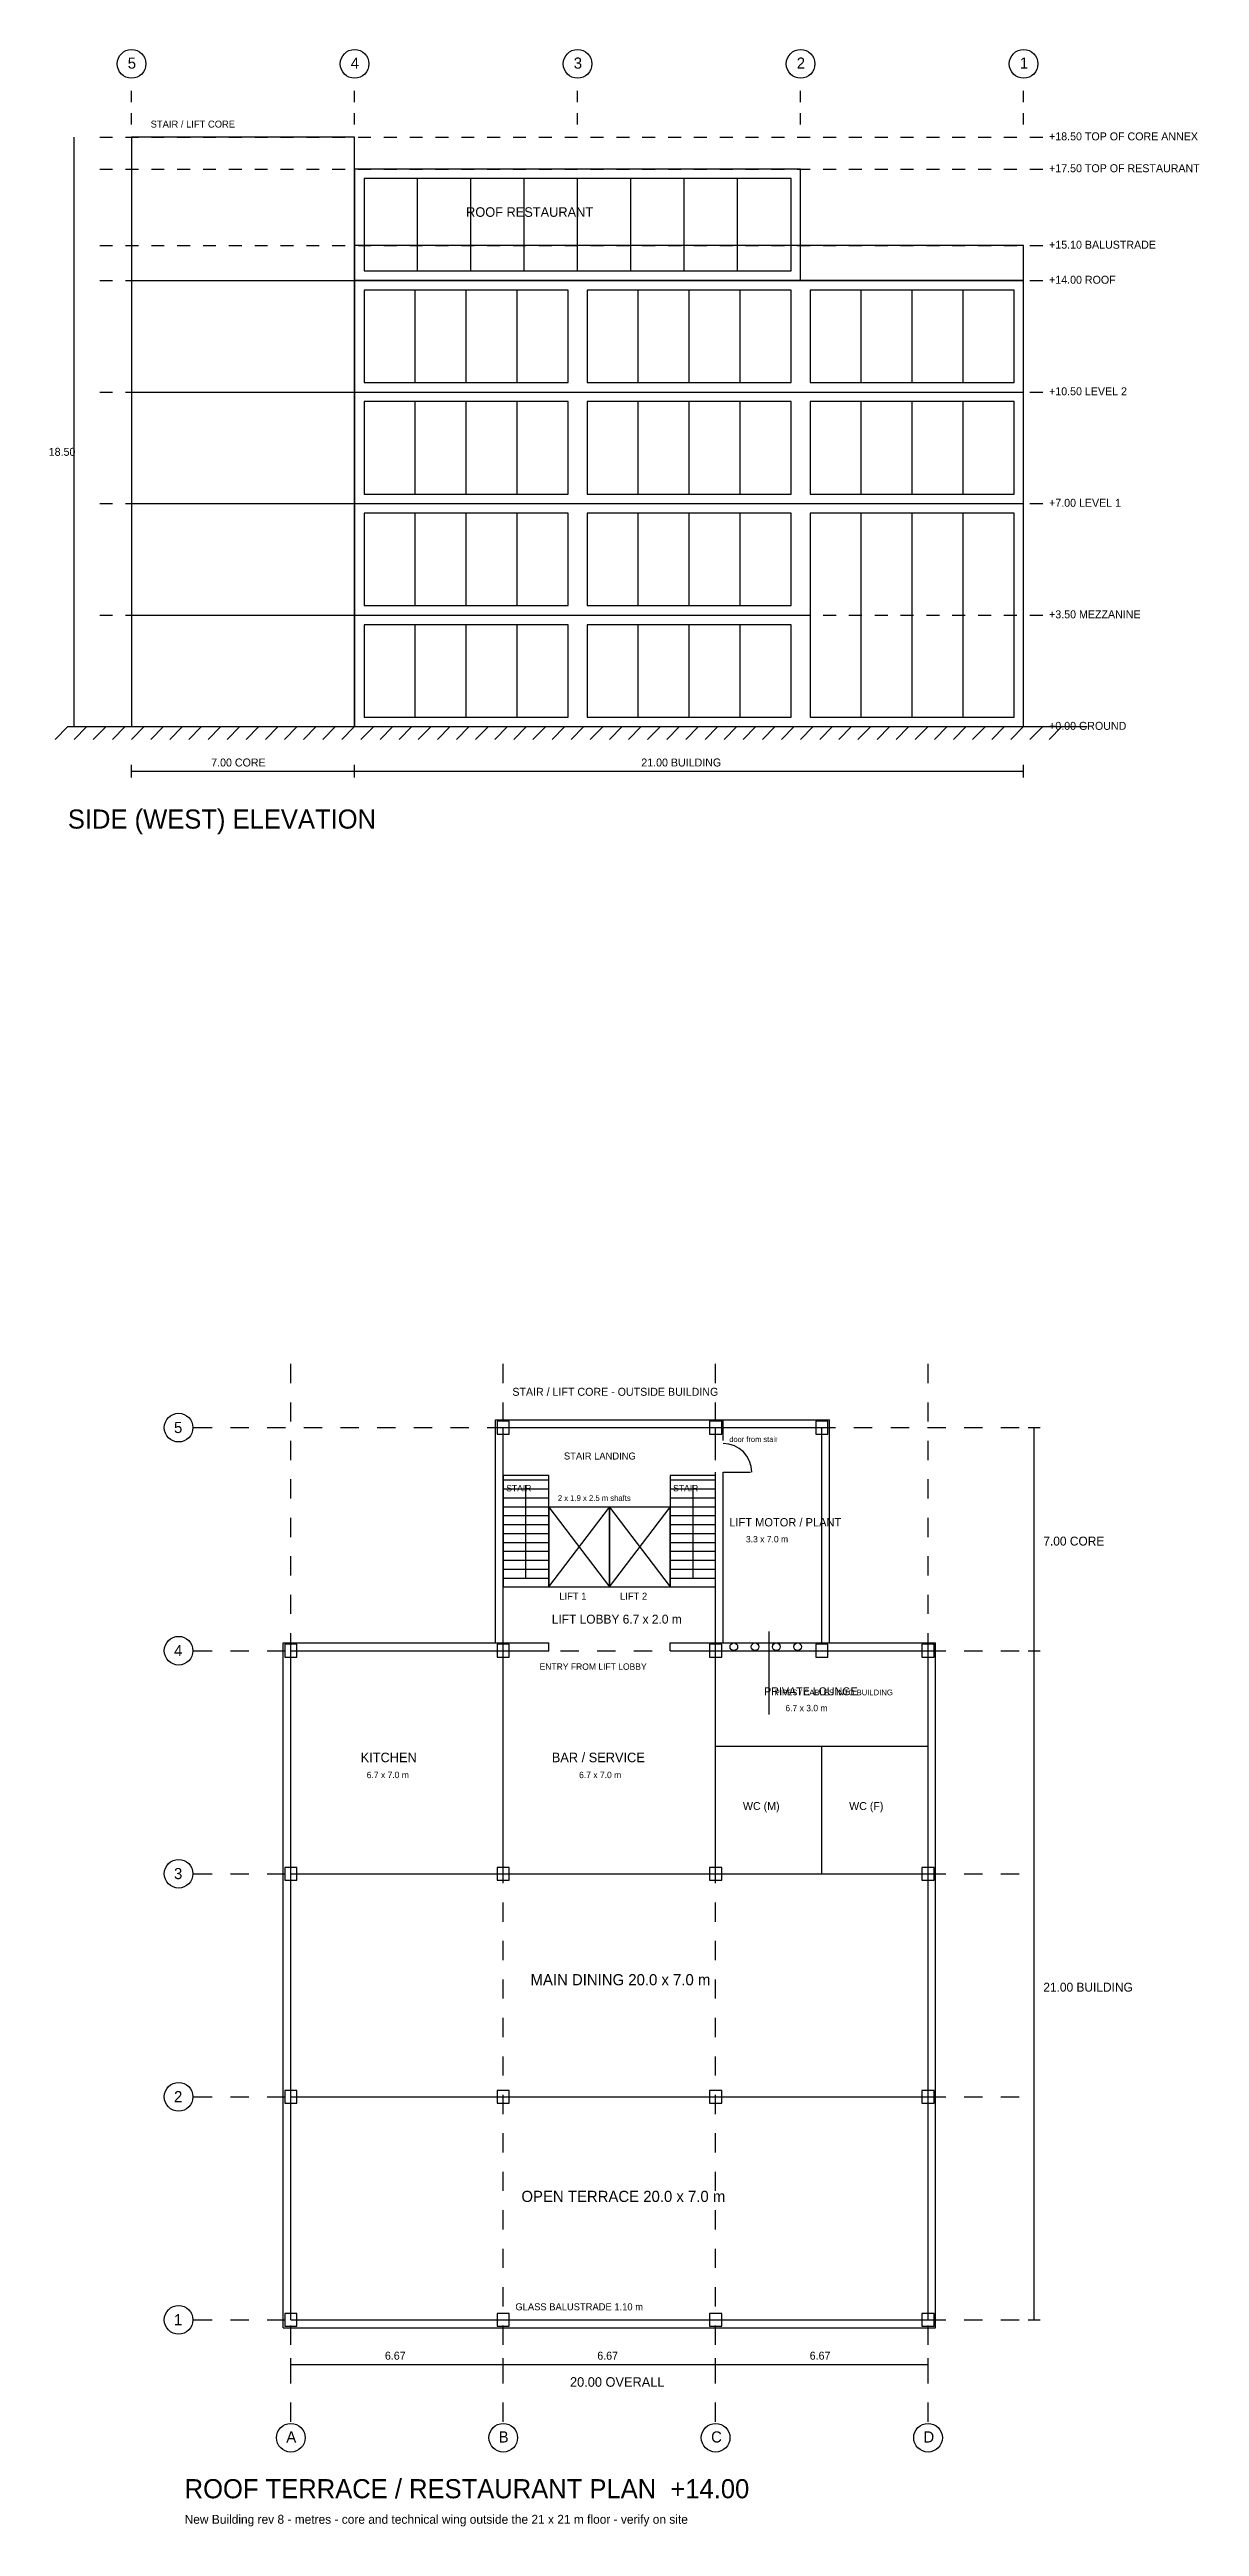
# Model space of a CAD drawing. Header units: metres. Extents: x -4 to 467, y -58 to 89.
# Drawn here: x 127.4 to 163.5, y -6.5 to 71.2 of the extents above; entities that cross this region are included whole.
import ezdxf

# ---------------------------------------------------------------- set-up
doc = ezdxf.new("R2010")
doc.units = ezdxf.units.M
for name, color, linetype in [('BEYOND', 8, 'CONTINUOUS'), ('COLUMNS', 7, 'CONTINUOUS'), ('CORE', 1, 'CONTINUOUS'), ('DIMS', 3, 'CONTINUOUS'), ('DOORS', 4, 'CONTINUOUS'), ('FURNITURE', 5, 'CONTINUOUS'), ('GLAZING', 4, 'CONTINUOUS'), ('GRID', 8, 'CONTINUOUS'), ('GROUND', 8, 'CONTINUOUS'), ('OUTLINE', 7, 'CONTINUOUS'), ('SERVICES', 6, 'CONTINUOUS'), ('SLAB', 7, 'CONTINUOUS'), ('TEXT', 7, 'CONTINUOUS'), ('TITLE', 2, 'CONTINUOUS'), ('WALLS', 7, 'CONTINUOUS')]:
    doc.layers.add(name, color=color, linetype=linetype)

msp = doc.modelspace()

# ---------------------------------------------------------------- texts
at = {"layer": 'DIMS'}
for s, height, p in [('+18.50 TOP OF CORE ANNEX', 0.25, (158.8, 68.4)), ('+17.50 TOP OF RESTAURANT', 0.25, (158.8, 67.4)), ('+15.10 BALUSTRADE', 0.25, (158.8, 65)), ('+14.00 ROOF', 0.25, (158.8, 63.9)), ('+10.50 LEVEL 2', 0.25, (158.8, 60.4)), ('18.50', 0.25, (127.4, 58.5)), ('+7.00 LEVEL 1', 0.25, (158.8, 56.9)), ('+3.50 MEZZANINE', 0.25, (158.8, 53.4)), ('+0.00 GROUND', 0.25, (158.8, 49.9)), ('7.00 CORE', 0.25, (132.5, 48.75)), ('21.00 BUILDING', 0.25, (146, 48.75)), ('7.00 CORE', 0.28, (158.619, 24.3)), ('21.00 BUILDING', 0.28, (158.619, 10.3)), ('6.67', 0.25, (137.9524, -1.25)), ('6.67', 0.25, (144.619, -1.25)), ('6.67', 0.25, (151.2857, -1.25)), ('20.00 OVERALL', 0.3, (143.7619, -2.1))]:
    msp.add_text(s, height=height, dxfattribs=at).set_placement(p)
at = {"layer": 'GRID'}
for s, p in [('5', (129.88, 70.65)), ('4', (136.88, 70.65)), ('3', (143.88, 70.65)), ('2', (150.88, 70.65)), ('1', (157.88, 70.65)), ('5', (131.3333, 27.83)), ('4', (131.3333, 20.83)), ('3', (131.3333, 13.83)), ('2', (131.3333, 6.83)), ('1', (131.3333, -0.17)), ('A', (134.8571, -3.85)), ('B', (141.5238, -3.85)), ('C', (148.1905, -3.85)), ('D', (154.8571, -3.85))]:
    msp.add_text(s, height=0.35, dxfattribs=at).set_placement(p)
at = {"layer": 'SERVICES'}
msp.add_text('PIPES / CABLES INTO BUILDING', height=0.18, dxfattribs=at).set_placement((150.1905, 19.6))
at = {"layer": 'TEXT'}
for s, height, p in [('STAIR / LIFT CORE', 0.22, (130.6, 68.8)), ('ROOF RESTAURANT', 0.3, (140.5, 66)), ('STAIR / LIFT CORE - OUTSIDE BUILDING', 0.25, (141.9524, 29)), ('STAIR LANDING', 0.22, (143.5714, 27)), ('door from stair', 0.17, (148.7619, 27.55)), ('STAIR', 0.2, (141.7619, 26)), ('2 x 1.9 x 2.5 m shafts', 0.18, (143.381, 25.7)), ('STAIR', 0.2, (147, 26)), ('LIFT MOTOR / PLANT', 0.26, (148.7619, 24.9)), ('3.3 x 7.0 m', 0.2, (149.2857, 24.4)), ('LIFT 1', 0.22, (143.4286, 22.6)), ('LIFT 2', 0.22, (145.3333, 22.6)), ('LIFT LOBBY 6.7 x 2.0 m', 0.28, (143.1905, 21.85)), ('ENTRY FROM LIFT LOBBY', 0.2, (142.8095, 20.4)), ('PRIVATE LOUNGE', 0.25, (149.8571, 19.6)), ('6.7 x 3.0 m', 0.2, (150.5238, 19.1)), ('KITCHEN', 0.3, (137.1905, 17.5)), ('6.7 x 7.0 m', 0.2, (137.381, 17)), ('BAR / SERVICE', 0.3, (143.1905, 17.5)), ('6.7 x 7.0 m', 0.2, (144.0476, 17)), ('WC (M)', 0.25, (149.1905, 16)), ('WC (F)', 0.25, (152.5238, 16)), ('MAIN DINING 20.0 x 7.0 m', 0.35, (142.5238, 10.5)), ('OPEN TERRACE 20.0 x 7.0 m', 0.35, (142.2381, 3.7)), ('GLASS BALUSTRADE 1.10 m', 0.22, (142.0476, 0.3)), ('New Building rev 8 - metres - core and technical wing outside the 21 x 21 m floor - verify on site', 0.28, (131.6667, -6.4))]:
    msp.add_text(s, height=height, dxfattribs=at).set_placement(p)
at = {"layer": 'TITLE'}
for s, p in [('SIDE (WEST) ELEVATION', (128, 46.8)), ('ROOF TERRACE / RESTAURANT PLAN  +14.00', (131.6667, -5.6))]:
    msp.add_text(s, height=0.6, dxfattribs=at).set_placement(p)

# ---------------------------------------------------------------- linework, layer by layer
at = {"layer": 'BEYOND'}
for p, q in [((151, 67.5), (137, 67.5)), ((137, 67.5), (137, 64)), ((151, 64), (151, 67.5)), ((137, 64), (151, 64))]:
    msp.add_line(p, q, dxfattribs=at)
at = {"layer": 'COLUMNS'}
for p, q in [((141.8571, 28.2), (141.4762, 28.2)), ((141.4762, 28.2), (141.4762, 27.8)), ((141.8571, 27.8), (141.8571, 28.2)), ((148.5238, 28.2), (148.1429, 28.2)), ((148.1429, 28.2), (148.1429, 27.8)), ((148.5238, 27.8), (148.5238, 28.2)), ((151.8571, 28.2), (151.4762, 28.2)), ((151.4762, 28.2), (151.4762, 27.8)), ((151.8571, 27.8), (151.8571, 28.2)), ((141.4762, 27.8), (141.8571, 27.8)), ((148.1429, 27.8), (148.5238, 27.8)), ((151.4762, 27.8), (151.8571, 27.8)), ((135.1905, 21.2), (134.8095, 21.2)), ((134.8095, 21.2), (134.8095, 20.8)), ((135.1905, 20.8), (135.1905, 21.2)), ((141.8571, 21.2), (141.4762, 21.2)), ((141.4762, 21.2), (141.4762, 20.8)), ((141.8571, 20.8), (141.8571, 21.2)), ((148.5238, 21.2), (148.1429, 21.2)), ((148.1429, 21.2), (148.1429, 20.8)), ((148.5238, 20.8), (148.5238, 21.2)), ((151.8571, 21.2), (151.4762, 21.2)), ((151.4762, 21.2), (151.4762, 20.8)), ((151.8571, 20.8), (151.8571, 21.2)), ((155.1905, 21.2), (154.8095, 21.2)), ((154.8095, 21.2), (154.8095, 20.8)), ((155.1905, 20.8), (155.1905, 21.2)), ((134.8095, 20.8), (135.1905, 20.8)), ((141.4762, 20.8), (141.8571, 20.8)), ((148.1429, 20.8), (148.5238, 20.8)), ((151.4762, 20.8), (151.8571, 20.8)), ((154.8095, 20.8), (155.1905, 20.8)), ((135.1905, 14.2), (134.8095, 14.2)), ((134.8095, 14.2), (134.8095, 13.8)), ((135.1905, 13.8), (135.1905, 14.2)), ((141.8571, 14.2), (141.4762, 14.2)), ((141.4762, 14.2), (141.4762, 13.8)), ((141.8571, 13.8), (141.8571, 14.2)), ((148.5238, 14.2), (148.1429, 14.2)), ((148.1429, 14.2), (148.1429, 13.8)), ((148.5238, 13.8), (148.5238, 14.2)), ((155.1905, 14.2), (154.8095, 14.2)), ((154.8095, 14.2), (154.8095, 13.8)), ((155.1905, 13.8), (155.1905, 14.2)), ((134.8095, 13.8), (135.1905, 13.8)), ((141.4762, 13.8), (141.8571, 13.8)), ((148.1429, 13.8), (148.5238, 13.8)), ((154.8095, 13.8), (155.1905, 13.8)), ((135.1905, 7.2), (134.8095, 7.2)), ((134.8095, 7.2), (134.8095, 6.8)), ((135.1905, 6.8), (135.1905, 7.2)), ((141.8571, 7.2), (141.4762, 7.2)), ((141.4762, 7.2), (141.4762, 6.8)), ((141.8571, 6.8), (141.8571, 7.2)), ((148.5238, 7.2), (148.1429, 7.2)), ((148.1429, 7.2), (148.1429, 6.8)), ((148.5238, 6.8), (148.5238, 7.2)), ((155.1905, 7.2), (154.8095, 7.2)), ((154.8095, 7.2), (154.8095, 6.8)), ((155.1905, 6.8), (155.1905, 7.2)), ((134.8095, 6.8), (135.1905, 6.8)), ((141.4762, 6.8), (141.8571, 6.8)), ((148.1429, 6.8), (148.5238, 6.8)), ((154.8095, 6.8), (155.1905, 6.8)), ((135.1905, 0.2), (134.8095, 0.2)), ((134.8095, 0.2), (134.8095, -0.2)), ((135.1905, -0.2), (135.1905, 0.2)), ((141.8571, 0.2), (141.4762, 0.2)), ((141.4762, 0.2), (141.4762, -0.2)), ((141.8571, -0.2), (141.8571, 0.2)), ((148.5238, 0.2), (148.1429, 0.2)), ((148.1429, 0.2), (148.1429, -0.2)), ((148.5238, -0.2), (148.5238, 0.2)), ((155.1905, 0.2), (154.8095, 0.2)), ((154.8095, 0.2), (154.8095, -0.2)), ((155.1905, -0.2), (155.1905, 0.2)), ((134.8095, -0.2), (135.1905, -0.2)), ((141.4762, -0.2), (141.8571, -0.2)), ((148.1429, -0.2), (148.5238, -0.2)), ((154.8095, -0.2), (155.1905, -0.2))]:
    msp.add_line(p, q, dxfattribs=at)
at = {"layer": 'CORE'}
for p, q in [((137, 68.5), (130, 68.5)), ((130, 68.5), (130, 50)), ((137, 50), (137, 68.5)), ((130, 64), (137, 64)), ((130, 60.5), (137, 60.5)), ((130, 57), (137, 57)), ((130, 53.5), (137, 53.5)), ((130, 50), (137, 50)), ((141.4286, 21.25), (141.4286, 28.25)), ((141.4286, 28.25), (148.5714, 28.25)), ((141.6667, 21.25), (141.6667, 28)), ((141.6667, 28), (148.3333, 28)), ((148.3333, 27.6), (148.3333, 28)), ((148.3333, 28), (151.6667, 28)), ((148.5714, 27.6), (148.5714, 28.25)), ((148.5714, 28.25), (151.9048, 28.25)), ((151.6667, 21.25), (151.6667, 28)), ((151.9048, 21.25), (151.9048, 28.25)), ((143.0952, 26.5), (141.6667, 26.5)), ((141.6667, 26.5), (141.6667, 23)), ((143.0952, 23), (143.0952, 26.5)), ((148.3333, 26.5), (146.9048, 26.5)), ((146.9048, 26.5), (146.9048, 23)), ((148.3333, 21.25), (148.3333, 26.6)), ((148.3333, 23), (148.3333, 26.5)), ((148.5714, 21.25), (148.5714, 26.6)), ((141.6667, 26.36), (143.0952, 26.36)), ((141.6667, 26.08), (143.0952, 26.08)), ((141.6667, 25.8), (143.0952, 25.8)), ((142.381, 23.3), (142.381, 26.2)), ((146.9048, 26.36), (148.3333, 26.36)), ((146.9048, 26.08), (148.3333, 26.08)), ((146.9048, 25.8), (148.3333, 25.8)), ((147.619, 26.2), (147.619, 23.3)), ((141.6667, 25.52), (143.0952, 25.52)), ((141.6667, 25.24), (143.0952, 25.24)), ((141.6667, 24.96), (143.0952, 24.96)), ((145, 25.5), (143.0952, 25.5)), ((143.0952, 25.5), (143.0952, 23)), ((143.0952, 23), (145, 25.5)), ((143.0952, 25.5), (145, 23)), ((145, 23), (145, 25.5)), ((146.9048, 25.5), (145, 25.5)), ((145, 25.5), (145, 23)), ((145, 23), (146.9048, 25.5)), ((145, 25.5), (146.9048, 23)), ((146.9048, 25.52), (148.3333, 25.52)), ((146.9048, 23), (146.9048, 25.5)), ((146.9048, 25.24), (148.3333, 25.24)), ((146.9048, 24.96), (148.3333, 24.96)), ((141.6667, 24.68), (143.0952, 24.68)), ((141.6667, 24.4), (143.0952, 24.4)), ((141.6667, 24.12), (143.0952, 24.12)), ((146.9048, 24.68), (148.3333, 24.68)), ((146.9048, 24.4), (148.3333, 24.4)), ((146.9048, 24.12), (148.3333, 24.12)), ((141.6667, 23.84), (143.0952, 23.84)), ((141.6667, 23.56), (143.0952, 23.56)), ((146.9048, 23.84), (148.3333, 23.84)), ((146.9048, 23.56), (148.3333, 23.56)), ((141.6667, 23.28), (143.0952, 23.28)), ((141.6667, 23), (143.0952, 23)), ((141.6667, 23), (143.0952, 23)), ((143.0952, 23), (145, 23)), ((145, 23), (146.9048, 23)), ((146.9048, 23.28), (148.3333, 23.28)), ((146.9048, 23), (148.3333, 23)), ((146.9048, 23), (148.3333, 23))]:
    msp.add_line(p, q, dxfattribs=at)
at = {"layer": 'DIMS'}
for p, q in [((128.2, 50), (128.2, 68.5)), ((129, 68.5), (129.4055, 68.5)), ((129.811, 68.5), (130.2164, 68.5)), ((130.6219, 68.5), (131.0274, 68.5)), ((131.4329, 68.5), (131.8384, 68.5)), ((132.2438, 68.5), (132.6493, 68.5)), ((133.0548, 68.5), (133.4603, 68.5)), ((133.8658, 68.5), (134.2712, 68.5)), ((134.6767, 68.5), (135.0822, 68.5)), ((135.4877, 68.5), (135.8932, 68.5)), ((136.2986, 68.5), (136.7041, 68.5)), ((137.1096, 68.5), (137.5151, 68.5)), ((137.9205, 68.5), (138.326, 68.5)), ((138.7315, 68.5), (139.137, 68.5)), ((139.5425, 68.5), (139.9479, 68.5)), ((140.3534, 68.5), (140.7589, 68.5)), ((141.1644, 68.5), (141.5699, 68.5)), ((141.9753, 68.5), (142.3808, 68.5)), ((142.7863, 68.5), (143.1918, 68.5)), ((143.5973, 68.5), (144.0027, 68.5)), ((144.4082, 68.5), (144.8137, 68.5)), ((145.2192, 68.5), (145.6247, 68.5)), ((146.0301, 68.5), (146.4356, 68.5)), ((146.8411, 68.5), (147.2466, 68.5)), ((147.6521, 68.5), (148.0575, 68.5)), ((148.463, 68.5), (148.8685, 68.5)), ((149.274, 68.5), (149.6795, 68.5)), ((150.0849, 68.5), (150.4904, 68.5)), ((150.8959, 68.5), (151.3014, 68.5)), ((151.7068, 68.5), (152.1123, 68.5)), ((152.5178, 68.5), (152.9233, 68.5)), ((153.3288, 68.5), (153.7342, 68.5)), ((154.1397, 68.5), (154.5452, 68.5)), ((154.9507, 68.5), (155.3562, 68.5)), ((155.7616, 68.5), (156.1671, 68.5)), ((156.5726, 68.5), (156.9781, 68.5)), ((157.3836, 68.5), (157.789, 68.5)), ((158.1945, 68.5), (158.6, 68.5)), ((129, 67.5), (129.4055, 67.5)), ((129.811, 67.5), (130.2164, 67.5)), ((130.6219, 67.5), (131.0274, 67.5)), ((131.4329, 67.5), (131.8384, 67.5)), ((132.2438, 67.5), (132.6493, 67.5)), ((133.0548, 67.5), (133.4603, 67.5)), ((133.8658, 67.5), (134.2712, 67.5)), ((134.6767, 67.5), (135.0822, 67.5)), ((135.4877, 67.5), (135.8932, 67.5)), ((136.2986, 67.5), (136.7041, 67.5)), ((137.1096, 67.5), (137.5151, 67.5)), ((137.9205, 67.5), (138.326, 67.5)), ((138.7315, 67.5), (139.137, 67.5)), ((139.5425, 67.5), (139.9479, 67.5)), ((140.3534, 67.5), (140.7589, 67.5)), ((141.1644, 67.5), (141.5699, 67.5)), ((141.9753, 67.5), (142.3808, 67.5)), ((142.7863, 67.5), (143.1918, 67.5)), ((143.5973, 67.5), (144.0027, 67.5)), ((144.4082, 67.5), (144.8137, 67.5)), ((145.2192, 67.5), (145.6247, 67.5)), ((146.0301, 67.5), (146.4356, 67.5)), ((146.8411, 67.5), (147.2466, 67.5)), ((147.6521, 67.5), (148.0575, 67.5)), ((148.463, 67.5), (148.8685, 67.5)), ((149.274, 67.5), (149.6795, 67.5)), ((150.0849, 67.5), (150.4904, 67.5)), ((150.8959, 67.5), (151.3014, 67.5)), ((151.7068, 67.5), (152.1123, 67.5)), ((152.5178, 67.5), (152.9233, 67.5)), ((153.3288, 67.5), (153.7342, 67.5)), ((154.1397, 67.5), (154.5452, 67.5)), ((154.9507, 67.5), (155.3562, 67.5)), ((155.7616, 67.5), (156.1671, 67.5)), ((156.5726, 67.5), (156.9781, 67.5)), ((157.3836, 67.5), (157.789, 67.5)), ((158.1945, 67.5), (158.6, 67.5)), ((129, 65.1), (129.4055, 65.1)), ((129.811, 65.1), (130.2164, 65.1)), ((130.6219, 65.1), (131.0274, 65.1)), ((131.4329, 65.1), (131.8384, 65.1)), ((132.2438, 65.1), (132.6493, 65.1)), ((133.0548, 65.1), (133.4603, 65.1)), ((133.8658, 65.1), (134.2712, 65.1)), ((134.6767, 65.1), (135.0822, 65.1)), ((135.4877, 65.1), (135.8932, 65.1)), ((136.2986, 65.1), (136.7041, 65.1)), ((137.1096, 65.1), (137.5151, 65.1)), ((137.9205, 65.1), (138.326, 65.1)), ((138.7315, 65.1), (139.137, 65.1)), ((139.5425, 65.1), (139.9479, 65.1)), ((140.3534, 65.1), (140.7589, 65.1)), ((141.1644, 65.1), (141.5699, 65.1)), ((141.9753, 65.1), (142.3808, 65.1)), ((142.7863, 65.1), (143.1918, 65.1)), ((143.5973, 65.1), (144.0027, 65.1)), ((144.4082, 65.1), (144.8137, 65.1)), ((145.2192, 65.1), (145.6247, 65.1)), ((146.0301, 65.1), (146.4356, 65.1)), ((146.8411, 65.1), (147.2466, 65.1)), ((147.6521, 65.1), (148.0575, 65.1)), ((148.463, 65.1), (148.8685, 65.1)), ((149.274, 65.1), (149.6795, 65.1)), ((150.0849, 65.1), (150.4904, 65.1)), ((150.8959, 65.1), (151.3014, 65.1)), ((151.7068, 65.1), (152.1123, 65.1)), ((152.5178, 65.1), (152.9233, 65.1)), ((153.3288, 65.1), (153.7342, 65.1)), ((154.1397, 65.1), (154.5452, 65.1)), ((154.9507, 65.1), (155.3562, 65.1)), ((155.7616, 65.1), (156.1671, 65.1)), ((156.5726, 65.1), (156.9781, 65.1)), ((157.3836, 65.1), (157.789, 65.1)), ((158.1945, 65.1), (158.6, 65.1)), ((129, 64), (129.4055, 64)), ((129.811, 64), (130.2164, 64)), ((130.6219, 64), (131.0274, 64)), ((131.4329, 64), (131.8384, 64)), ((132.2438, 64), (132.6493, 64)), ((133.0548, 64), (133.4603, 64)), ((133.8658, 64), (134.2712, 64)), ((134.6767, 64), (135.0822, 64)), ((135.4877, 64), (135.8932, 64)), ((136.2986, 64), (136.7041, 64)), ((137.1096, 64), (137.5151, 64)), ((137.9205, 64), (138.326, 64)), ((138.7315, 64), (139.137, 64)), ((139.5425, 64), (139.9479, 64)), ((140.3534, 64), (140.7589, 64)), ((141.1644, 64), (141.5699, 64)), ((141.9753, 64), (142.3808, 64)), ((142.7863, 64), (143.1918, 64)), ((143.5973, 64), (144.0027, 64)), ((144.4082, 64), (144.8137, 64)), ((145.2192, 64), (145.6247, 64)), ((146.0301, 64), (146.4356, 64)), ((146.8411, 64), (147.2466, 64)), ((147.6521, 64), (148.0575, 64)), ((148.463, 64), (148.8685, 64)), ((149.274, 64), (149.6795, 64)), ((150.0849, 64), (150.4904, 64)), ((150.8959, 64), (151.3014, 64)), ((151.7068, 64), (152.1123, 64)), ((152.5178, 64), (152.9233, 64)), ((153.3288, 64), (153.7342, 64)), ((154.1397, 64), (154.5452, 64)), ((154.9507, 64), (155.3562, 64)), ((155.7616, 64), (156.1671, 64)), ((156.5726, 64), (156.9781, 64)), ((157.3836, 64), (157.789, 64)), ((158.1945, 64), (158.6, 64)), ((129, 60.5), (129.4055, 60.5)), ((129.811, 60.5), (130.2164, 60.5)), ((130.6219, 60.5), (131.0274, 60.5)), ((131.4329, 60.5), (131.8384, 60.5)), ((132.2438, 60.5), (132.6493, 60.5)), ((133.0548, 60.5), (133.4603, 60.5)), ((133.8658, 60.5), (134.2712, 60.5)), ((134.6767, 60.5), (135.0822, 60.5)), ((135.4877, 60.5), (135.8932, 60.5)), ((136.2986, 60.5), (136.7041, 60.5)), ((137.1096, 60.5), (137.5151, 60.5)), ((137.9205, 60.5), (138.326, 60.5)), ((138.7315, 60.5), (139.137, 60.5)), ((139.5425, 60.5), (139.9479, 60.5)), ((140.3534, 60.5), (140.7589, 60.5)), ((141.1644, 60.5), (141.5699, 60.5)), ((141.9753, 60.5), (142.3808, 60.5)), ((142.7863, 60.5), (143.1918, 60.5)), ((143.5973, 60.5), (144.0027, 60.5)), ((144.4082, 60.5), (144.8137, 60.5)), ((145.2192, 60.5), (145.6247, 60.5)), ((146.0301, 60.5), (146.4356, 60.5)), ((146.8411, 60.5), (147.2466, 60.5)), ((147.6521, 60.5), (148.0575, 60.5)), ((148.463, 60.5), (148.8685, 60.5)), ((149.274, 60.5), (149.6795, 60.5)), ((150.0849, 60.5), (150.4904, 60.5)), ((150.8959, 60.5), (151.3014, 60.5)), ((151.7068, 60.5), (152.1123, 60.5)), ((152.5178, 60.5), (152.9233, 60.5)), ((153.3288, 60.5), (153.7342, 60.5)), ((154.1397, 60.5), (154.5452, 60.5)), ((154.9507, 60.5), (155.3562, 60.5)), ((155.7616, 60.5), (156.1671, 60.5)), ((156.5726, 60.5), (156.9781, 60.5)), ((157.3836, 60.5), (157.789, 60.5)), ((158.1945, 60.5), (158.6, 60.5)), ((129, 57), (129.4055, 57)), ((129.811, 57), (130.2164, 57)), ((130.6219, 57), (131.0274, 57)), ((131.4329, 57), (131.8384, 57)), ((132.2438, 57), (132.6493, 57)), ((133.0548, 57), (133.4603, 57)), ((133.8658, 57), (134.2712, 57)), ((134.6767, 57), (135.0822, 57)), ((135.4877, 57), (135.8932, 57)), ((136.2986, 57), (136.7041, 57)), ((137.1096, 57), (137.5151, 57)), ((137.9205, 57), (138.326, 57)), ((138.7315, 57), (139.137, 57)), ((139.5425, 57), (139.9479, 57)), ((140.3534, 57), (140.7589, 57)), ((141.1644, 57), (141.5699, 57)), ((141.9753, 57), (142.3808, 57)), ((142.7863, 57), (143.1918, 57)), ((143.5973, 57), (144.0027, 57)), ((144.4082, 57), (144.8137, 57)), ((145.2192, 57), (145.6247, 57)), ((146.0301, 57), (146.4356, 57)), ((146.8411, 57), (147.2466, 57)), ((147.6521, 57), (148.0575, 57)), ((148.463, 57), (148.8685, 57)), ((149.274, 57), (149.6795, 57)), ((150.0849, 57), (150.4904, 57)), ((150.8959, 57), (151.3014, 57)), ((151.7068, 57), (152.1123, 57)), ((152.5178, 57), (152.9233, 57)), ((153.3288, 57), (153.7342, 57)), ((154.1397, 57), (154.5452, 57)), ((154.9507, 57), (155.3562, 57)), ((155.7616, 57), (156.1671, 57)), ((156.5726, 57), (156.9781, 57)), ((157.3836, 57), (157.789, 57)), ((158.1945, 57), (158.6, 57)), ((129, 53.5), (129.4055, 53.5)), ((129.811, 53.5), (130.2164, 53.5)), ((130.6219, 53.5), (131.0274, 53.5)), ((131.4329, 53.5), (131.8384, 53.5)), ((132.2438, 53.5), (132.6493, 53.5)), ((133.0548, 53.5), (133.4603, 53.5)), ((133.8658, 53.5), (134.2712, 53.5)), ((134.6767, 53.5), (135.0822, 53.5)), ((135.4877, 53.5), (135.8932, 53.5)), ((136.2986, 53.5), (136.7041, 53.5)), ((137.1096, 53.5), (137.5151, 53.5)), ((137.9205, 53.5), (138.326, 53.5)), ((138.7315, 53.5), (139.137, 53.5)), ((139.5425, 53.5), (139.9479, 53.5)), ((140.3534, 53.5), (140.7589, 53.5)), ((141.1644, 53.5), (141.5699, 53.5)), ((141.9753, 53.5), (142.3808, 53.5)), ((142.7863, 53.5), (143.1918, 53.5)), ((143.5973, 53.5), (144.0027, 53.5)), ((144.4082, 53.5), (144.8137, 53.5)), ((145.2192, 53.5), (145.6247, 53.5)), ((146.0301, 53.5), (146.4356, 53.5)), ((146.8411, 53.5), (147.2466, 53.5)), ((147.6521, 53.5), (148.0575, 53.5)), ((148.463, 53.5), (148.8685, 53.5)), ((149.274, 53.5), (149.6795, 53.5)), ((150.0849, 53.5), (150.4904, 53.5)), ((150.8959, 53.5), (151.3014, 53.5)), ((151.7068, 53.5), (152.1123, 53.5)), ((152.5178, 53.5), (152.9233, 53.5)), ((153.3288, 53.5), (153.7342, 53.5)), ((154.1397, 53.5), (154.5452, 53.5)), ((154.9507, 53.5), (155.3562, 53.5)), ((155.7616, 53.5), (156.1671, 53.5)), ((156.5726, 53.5), (156.9781, 53.5)), ((157.3836, 53.5), (157.789, 53.5)), ((158.1945, 53.5), (158.6, 53.5)), ((129, 50), (129.4055, 50)), ((129.811, 50), (130.2164, 50)), ((130.6219, 50), (131.0274, 50)), ((131.4329, 50), (131.8384, 50)), ((132.2438, 50), (132.6493, 50)), ((133.0548, 50), (133.4603, 50)), ((133.8658, 50), (134.2712, 50)), ((134.6767, 50), (135.0822, 50)), ((135.4877, 50), (135.8932, 50)), ((136.2986, 50), (136.7041, 50)), ((137.1096, 50), (137.5151, 50)), ((137.9205, 50), (138.326, 50)), ((138.7315, 50), (139.137, 50)), ((139.5425, 50), (139.9479, 50)), ((140.3534, 50), (140.7589, 50)), ((141.1644, 50), (141.5699, 50)), ((141.9753, 50), (142.3808, 50)), ((142.7863, 50), (143.1918, 50)), ((143.5973, 50), (144.0027, 50)), ((144.4082, 50), (144.8137, 50)), ((145.2192, 50), (145.6247, 50)), ((146.0301, 50), (146.4356, 50)), ((146.8411, 50), (147.2466, 50)), ((147.6521, 50), (148.0575, 50)), ((148.463, 50), (148.8685, 50)), ((149.274, 50), (149.6795, 50)), ((150.0849, 50), (150.4904, 50)), ((150.8959, 50), (151.3014, 50)), ((151.7068, 50), (152.1123, 50)), ((152.5178, 50), (152.9233, 50)), ((153.3288, 50), (153.7342, 50)), ((154.1397, 50), (154.5452, 50)), ((154.9507, 50), (155.3562, 50)), ((155.7616, 50), (156.1671, 50)), ((156.5726, 50), (156.9781, 50)), ((157.3836, 50), (157.789, 50)), ((158.1945, 50), (158.6, 50)), ((130, 48.4), (130, 48.8)), ((130, 48.6), (158, 48.6)), ((137, 48.4), (137, 48.8)), ((158, 48.4), (158, 48.8)), ((158.1429, 28), (158.5238, 28)), ((158.3333, 0), (158.3333, 28)), ((158.1429, 21), (158.5238, 21)), ((158.1429, 0), (158.5238, 0)), ((135, -1.6), (135, -1.2)), ((135, -1.4), (155, -1.4)), ((141.6667, -1.6), (141.6667, -1.2)), ((148.3333, -1.6), (148.3333, -1.2)), ((155, -1.6), (155, -1.2))]:
    msp.add_line(p, q, dxfattribs=at)
at = {"layer": 'DOORS'}
msp.add_line((148.5714, 26.6), (149.4286, 26.6), dxfattribs=at)
msp.add_arc((148.5714, 26.6), 0.9, 0, 90, dxfattribs=at)
at = {"layer": 'FURNITURE'}
for p, q in [((141.6667, 14), (141.6667, 21)), ((148.3333, 14), (148.3333, 21)), ((148.3333, 18), (155, 18)), ((151.6667, 14), (151.6667, 18)), ((135, 14), (155, 14)), ((135, 7), (155, 7))]:
    msp.add_line(p, q, dxfattribs=at)
at = {"layer": 'GLAZING'}
for p, q in [((150.7, 67.2), (137.3, 67.2)), ((137.3, 67.2), (137.3, 64.3)), ((138.975, 64.3), (138.975, 67.2)), ((140.65, 64.3), (140.65, 67.2)), ((142.325, 64.3), (142.325, 67.2)), ((144, 64.3), (144, 67.2)), ((145.675, 64.3), (145.675, 67.2)), ((147.35, 64.3), (147.35, 67.2)), ((149.025, 64.3), (149.025, 67.2)), ((150.7, 64.3), (150.7, 67.2)), ((137.3, 64.3), (150.7, 64.3)), ((143.7, 63.7), (137.3, 63.7)), ((137.3, 63.7), (137.3, 60.8)), ((138.9, 60.8), (138.9, 63.7)), ((140.5, 60.8), (140.5, 63.7)), ((142.1, 60.8), (142.1, 63.7)), ((143.7, 60.8), (143.7, 63.7)), ((150.7, 63.7), (144.3, 63.7)), ((144.3, 63.7), (144.3, 60.8)), ((145.9, 60.8), (145.9, 63.7)), ((147.5, 60.8), (147.5, 63.7)), ((149.1, 60.8), (149.1, 63.7)), ((150.7, 60.8), (150.7, 63.7)), ((157.7, 63.7), (151.3, 63.7)), ((151.3, 63.7), (151.3, 60.8)), ((152.9, 60.8), (152.9, 63.7)), ((154.5, 60.8), (154.5, 63.7)), ((156.1, 60.8), (156.1, 63.7)), ((157.7, 60.8), (157.7, 63.7)), ((137.3, 60.8), (143.7, 60.8)), ((144.3, 60.8), (150.7, 60.8)), ((151.3, 60.8), (157.7, 60.8)), ((143.7, 60.2), (137.3, 60.2)), ((137.3, 60.2), (137.3, 57.3)), ((138.9, 57.3), (138.9, 60.2)), ((140.5, 57.3), (140.5, 60.2)), ((142.1, 57.3), (142.1, 60.2)), ((143.7, 57.3), (143.7, 60.2)), ((150.7, 60.2), (144.3, 60.2)), ((144.3, 60.2), (144.3, 57.3)), ((145.9, 57.3), (145.9, 60.2)), ((147.5, 57.3), (147.5, 60.2)), ((149.1, 57.3), (149.1, 60.2)), ((150.7, 57.3), (150.7, 60.2)), ((157.7, 60.2), (151.3, 60.2)), ((151.3, 60.2), (151.3, 57.3)), ((152.9, 57.3), (152.9, 60.2)), ((154.5, 57.3), (154.5, 60.2)), ((156.1, 57.3), (156.1, 60.2)), ((157.7, 57.3), (157.7, 60.2)), ((137.3, 57.3), (143.7, 57.3)), ((144.3, 57.3), (150.7, 57.3)), ((151.3, 57.3), (157.7, 57.3)), ((143.7, 56.7), (137.3, 56.7)), ((137.3, 56.7), (137.3, 53.8)), ((138.9, 53.8), (138.9, 56.7)), ((140.5, 53.8), (140.5, 56.7)), ((142.1, 53.8), (142.1, 56.7)), ((143.7, 53.8), (143.7, 56.7)), ((150.7, 56.7), (144.3, 56.7)), ((144.3, 56.7), (144.3, 53.8)), ((145.9, 53.8), (145.9, 56.7)), ((147.5, 53.8), (147.5, 56.7)), ((149.1, 53.8), (149.1, 56.7)), ((150.7, 53.8), (150.7, 56.7)), ((157.7, 56.7), (151.3, 56.7)), ((151.3, 56.7), (151.3, 50.3)), ((152.9, 50.3), (152.9, 56.7)), ((154.5, 50.3), (154.5, 56.7)), ((156.1, 50.3), (156.1, 56.7)), ((157.7, 50.3), (157.7, 56.7)), ((137.3, 53.8), (143.7, 53.8)), ((144.3, 53.8), (150.7, 53.8)), ((143.7, 53.2), (137.3, 53.2)), ((137.3, 53.2), (137.3, 50.3)), ((138.9, 50.3), (138.9, 53.2)), ((140.5, 50.3), (140.5, 53.2)), ((142.1, 50.3), (142.1, 53.2)), ((143.7, 50.3), (143.7, 53.2)), ((150.7, 53.2), (144.3, 53.2)), ((144.3, 53.2), (144.3, 50.3)), ((145.9, 50.3), (145.9, 53.2)), ((147.5, 50.3), (147.5, 53.2)), ((149.1, 50.3), (149.1, 53.2)), ((150.7, 50.3), (150.7, 53.2)), ((137.3, 50.3), (143.7, 50.3)), ((144.3, 50.3), (150.7, 50.3)), ((151.3, 50.3), (157.7, 50.3))]:
    msp.add_line(p, q, dxfattribs=at)
at = {"layer": 'GRID'}
for p, q in [((130, 69.6), (130, 69.95)), ((130, 68.9), (130, 69.25)), ((137, 69.6), (137, 69.95)), ((137, 68.9), (137, 69.25)), ((144, 69.6), (144, 69.95)), ((144, 68.9), (144, 69.25)), ((151, 69.6), (151, 69.95)), ((151, 68.9), (151, 69.25)), ((158, 69.6), (158, 69.95)), ((158, 68.9), (158, 69.25)), ((135, 29.3964), (135, 30)), ((141.6667, 29.3964), (141.6667, 30)), ((148.3333, 29.3964), (148.3333, 30)), ((155, 29.3964), (155, 30)), ((135, 28.1891), (135, 28.7927)), ((141.6667, 28.1891), (141.6667, 28.7927)), ((148.3333, 28.1891), (148.3333, 28.7927)), ((155, 28.1891), (155, 28.7927)), ((131.9524, 28), (132.528, 28)), ((133.1037, 28), (133.6794, 28)), ((134.255, 28), (134.8307, 28)), ((135.4063, 28), (135.982, 28)), ((136.5577, 28), (137.1333, 28)), ((137.709, 28), (138.2847, 28)), ((138.8603, 28), (139.436, 28)), ((140.0116, 28), (140.5873, 28)), ((141.163, 28), (141.7386, 28)), ((142.3143, 28), (142.8899, 28)), ((143.4656, 28), (144.0413, 28)), ((144.6169, 28), (145.1926, 28)), ((145.7683, 28), (146.3439, 28)), ((146.9196, 28), (147.4952, 28)), ((148.0709, 28), (148.6466, 28)), ((149.2222, 28), (149.7979, 28)), ((150.3735, 28), (150.9492, 28)), ((151.5249, 28), (152.1005, 28)), ((152.6762, 28), (153.2519, 28)), ((153.8275, 28), (154.4032, 28)), ((154.9788, 28), (155.5545, 28)), ((156.1302, 28), (156.7058, 28)), ((157.2815, 28), (157.8571, 28)), ((135, 26.9818), (135, 27.5855)), ((141.6667, 26.9818), (141.6667, 27.5855)), ((148.3333, 26.9818), (148.3333, 27.5855)), ((155, 26.9818), (155, 27.5855)), ((135, 25.7745), (135, 26.3782)), ((141.6667, 25.7745), (141.6667, 26.3782)), ((148.3333, 25.7745), (148.3333, 26.3782)), ((155, 25.7745), (155, 26.3782)), ((135, 24.5673), (135, 25.1709)), ((141.6667, 24.5673), (141.6667, 25.1709)), ((148.3333, 24.5673), (148.3333, 25.1709)), ((155, 24.5673), (155, 25.1709)), ((135, 23.36), (135, 23.9636)), ((141.6667, 23.36), (141.6667, 23.9636)), ((148.3333, 23.36), (148.3333, 23.9636)), ((155, 23.36), (155, 23.9636)), ((135, 22.1527), (135, 22.7564)), ((141.6667, 22.1527), (141.6667, 22.7564)), ((148.3333, 22.1527), (148.3333, 22.7564)), ((155, 22.1527), (155, 22.7564)), ((131.9524, 21), (132.528, 21)), ((133.1037, 21), (133.6794, 21)), ((134.255, 21), (134.8307, 21)), ((135, 20.9455), (135, 21.5491)), ((135.4063, 21), (135.982, 21)), ((136.5577, 21), (137.1333, 21)), ((137.709, 21), (138.2847, 21)), ((138.8603, 21), (139.436, 21)), ((140.0116, 21), (140.5873, 21)), ((141.163, 21), (141.7386, 21)), ((141.6667, 20.9455), (141.6667, 21.5491)), ((142.3143, 21), (142.8899, 21)), ((143.4656, 21), (144.0413, 21)), ((144.6169, 21), (145.1926, 21)), ((145.7683, 21), (146.3439, 21)), ((146.9196, 21), (147.4952, 21)), ((148.0709, 21), (148.6466, 21)), ((148.3333, 20.9455), (148.3333, 21.5491)), ((149.2222, 21), (149.7979, 21)), ((150.3735, 21), (150.9492, 21)), ((151.5249, 21), (152.1005, 21)), ((152.6762, 21), (153.2519, 21)), ((153.8275, 21), (154.4032, 21)), ((154.9788, 21), (155.5545, 21)), ((155, 20.9455), (155, 21.5491)), ((156.1302, 21), (156.7058, 21)), ((157.2815, 21), (157.8571, 21)), ((135, 19.7382), (135, 20.3418)), ((141.6667, 19.7382), (141.6667, 20.3418)), ((148.3333, 19.7382), (148.3333, 20.3418)), ((155, 19.7382), (155, 20.3418)), ((135, 18.5309), (135, 19.1345)), ((141.6667, 18.5309), (141.6667, 19.1345)), ((148.3333, 18.5309), (148.3333, 19.1345)), ((155, 18.5309), (155, 19.1345)), ((135, 17.3236), (135, 17.9273)), ((141.6667, 17.3236), (141.6667, 17.9273)), ((148.3333, 17.3236), (148.3333, 17.9273)), ((155, 17.3236), (155, 17.9273)), ((135, 16.1164), (135, 16.72)), ((141.6667, 16.1164), (141.6667, 16.72)), ((148.3333, 16.1164), (148.3333, 16.72)), ((155, 16.1164), (155, 16.72)), ((135, 14.9091), (135, 15.5127)), ((141.6667, 14.9091), (141.6667, 15.5127)), ((148.3333, 14.9091), (148.3333, 15.5127)), ((155, 14.9091), (155, 15.5127)), ((131.9524, 14), (132.528, 14)), ((133.1037, 14), (133.6794, 14)), ((134.255, 14), (134.8307, 14)), ((135, 13.7018), (135, 14.3055)), ((135.4063, 14), (135.982, 14)), ((136.5577, 14), (137.1333, 14)), ((137.709, 14), (138.2847, 14)), ((138.8603, 14), (139.436, 14)), ((140.0116, 14), (140.5873, 14)), ((141.163, 14), (141.7386, 14)), ((141.6667, 13.7018), (141.6667, 14.3055)), ((142.3143, 14), (142.8899, 14)), ((143.4656, 14), (144.0413, 14)), ((144.6169, 14), (145.1926, 14)), ((145.7683, 14), (146.3439, 14)), ((146.9196, 14), (147.4952, 14)), ((148.0709, 14), (148.6466, 14)), ((148.3333, 13.7018), (148.3333, 14.3055)), ((149.2222, 14), (149.7979, 14)), ((150.3735, 14), (150.9492, 14)), ((151.5249, 14), (152.1005, 14)), ((152.6762, 14), (153.2519, 14)), ((153.8275, 14), (154.4032, 14)), ((154.9788, 14), (155.5545, 14)), ((155, 13.7018), (155, 14.3055)), ((156.1302, 14), (156.7058, 14)), ((157.2815, 14), (157.8571, 14)), ((135, 12.4945), (135, 13.0982)), ((141.6667, 12.4945), (141.6667, 13.0982)), ((148.3333, 12.4945), (148.3333, 13.0982)), ((155, 12.4945), (155, 13.0982)), ((135, 11.2873), (135, 11.8909)), ((141.6667, 11.2873), (141.6667, 11.8909)), ((148.3333, 11.2873), (148.3333, 11.8909)), ((155, 11.2873), (155, 11.8909)), ((135, 10.08), (135, 10.6836)), ((141.6667, 10.08), (141.6667, 10.6836)), ((148.3333, 10.08), (148.3333, 10.6836)), ((155, 10.08), (155, 10.6836)), ((135, 8.8727), (135, 9.4764)), ((141.6667, 8.8727), (141.6667, 9.4764)), ((148.3333, 8.8727), (148.3333, 9.4764)), ((155, 8.8727), (155, 9.4764)), ((135, 7.6655), (135, 8.2691)), ((141.6667, 7.6655), (141.6667, 8.2691)), ((148.3333, 7.6655), (148.3333, 8.2691)), ((155, 7.6655), (155, 8.2691)), ((131.9524, 7), (132.528, 7)), ((133.1037, 7), (133.6794, 7)), ((134.255, 7), (134.8307, 7)), ((135, 6.4582), (135, 7.0618)), ((135.4063, 7), (135.982, 7)), ((136.5577, 7), (137.1333, 7)), ((137.709, 7), (138.2847, 7)), ((138.8603, 7), (139.436, 7)), ((140.0116, 7), (140.5873, 7)), ((141.163, 7), (141.7386, 7)), ((141.6667, 6.4582), (141.6667, 7.0618)), ((142.3143, 7), (142.8899, 7)), ((143.4656, 7), (144.0413, 7)), ((144.6169, 7), (145.1926, 7)), ((145.7683, 7), (146.3439, 7)), ((146.9196, 7), (147.4952, 7)), ((148.0709, 7), (148.6466, 7)), ((148.3333, 6.4582), (148.3333, 7.0618)), ((149.2222, 7), (149.7979, 7)), ((150.3735, 7), (150.9492, 7)), ((151.5249, 7), (152.1005, 7)), ((152.6762, 7), (153.2519, 7)), ((153.8275, 7), (154.4032, 7)), ((154.9788, 7), (155.5545, 7)), ((155, 6.4582), (155, 7.0618)), ((156.1302, 7), (156.7058, 7)), ((157.2815, 7), (157.8571, 7)), ((135, 5.2509), (135, 5.8545)), ((141.6667, 5.2509), (141.6667, 5.8545)), ((148.3333, 5.2509), (148.3333, 5.8545)), ((155, 5.2509), (155, 5.8545)), ((135, 4.0436), (135, 4.6473)), ((141.6667, 4.0436), (141.6667, 4.6473)), ((148.3333, 4.0436), (148.3333, 4.6473)), ((155, 4.0436), (155, 4.6473)), ((135, 2.8364), (135, 3.44)), ((141.6667, 2.8364), (141.6667, 3.44)), ((148.3333, 2.8364), (148.3333, 3.44)), ((155, 2.8364), (155, 3.44)), ((135, 1.6291), (135, 2.2327)), ((141.6667, 1.6291), (141.6667, 2.2327)), ((148.3333, 1.6291), (148.3333, 2.2327)), ((155, 1.6291), (155, 2.2327)), ((135, 0.4218), (135, 1.0255)), ((141.6667, 0.4218), (141.6667, 1.0255)), ((148.3333, 0.4218), (148.3333, 1.0255)), ((155, 0.4218), (155, 1.0255)), ((131.9524, 0), (132.528, 0)), ((133.1037, 0), (133.6794, 0)), ((134.255, 0), (134.8307, 0)), ((135.4063, 0), (135.982, 0)), ((136.5577, 0), (137.1333, 0)), ((137.709, 0), (138.2847, 0)), ((138.8603, 0), (139.436, 0)), ((140.0116, 0), (140.5873, 0)), ((141.163, 0), (141.7386, 0)), ((142.3143, 0), (142.8899, 0)), ((143.4656, 0), (144.0413, 0)), ((144.6169, 0), (145.1926, 0)), ((145.7683, 0), (146.3439, 0)), ((146.9196, 0), (147.4952, 0)), ((148.0709, 0), (148.6466, 0)), ((149.2222, 0), (149.7979, 0)), ((150.3735, 0), (150.9492, 0)), ((151.5249, 0), (152.1005, 0)), ((152.6762, 0), (153.2519, 0)), ((153.8275, 0), (154.4032, 0)), ((154.9788, 0), (155.5545, 0)), ((156.1302, 0), (156.7058, 0)), ((157.2815, 0), (157.8571, 0)), ((135, -0.7855), (135, -0.1818)), ((141.6667, -0.7855), (141.6667, -0.1818)), ((148.3333, -0.7855), (148.3333, -0.1818)), ((155, -0.7855), (155, -0.1818)), ((135, -1.9927), (135, -1.3891)), ((141.6667, -1.9927), (141.6667, -1.3891)), ((148.3333, -1.9927), (148.3333, -1.3891)), ((155, -1.9927), (155, -1.3891)), ((135, -3.2), (135, -2.5964)), ((141.6667, -3.2), (141.6667, -2.5964)), ((148.3333, -3.2), (148.3333, -2.5964)), ((155, -3.2), (155, -2.5964))]:
    msp.add_line(p, q, dxfattribs=at)
for centre in [(130, 70.8), (137, 70.8), (144, 70.8), (151, 70.8), (158, 70.8), (131.4762, 28), (131.4762, 21), (131.4762, 14), (131.4762, 7), (131.4762, 0), (135, -3.7), (141.6667, -3.7), (148.3333, -3.7), (155, -3.7)]:
    msp.add_circle(centre, 0.45, dxfattribs=at)
at = {"layer": 'GROUND'}
for p, q in [((128, 50), (127.6, 49.6)), ((128, 50), (160, 50)), ((128.6, 50), (128.2, 49.6)), ((129.2, 50), (128.8, 49.6)), ((129.8, 50), (129.4, 49.6)), ((130.4, 50), (130, 49.6)), ((131, 50), (130.6, 49.6)), ((131.6, 50), (131.2, 49.6)), ((132.2, 50), (131.8, 49.6)), ((132.8, 50), (132.4, 49.6)), ((133.4, 50), (133, 49.6)), ((134, 50), (133.6, 49.6)), ((134.6, 50), (134.2, 49.6)), ((135.2, 50), (134.8, 49.6)), ((135.8, 50), (135.4, 49.6)), ((136.4, 50), (136, 49.6)), ((137, 50), (136.6, 49.6)), ((137.6, 50), (137.2, 49.6)), ((138.2, 50), (137.8, 49.6)), ((138.8, 50), (138.4, 49.6)), ((139.4, 50), (139, 49.6)), ((140, 50), (139.6, 49.6)), ((140.6, 50), (140.2, 49.6)), ((141.2, 50), (140.8, 49.6)), ((141.8, 50), (141.4, 49.6)), ((142.4, 50), (142, 49.6)), ((143, 50), (142.6, 49.6)), ((143.6, 50), (143.2, 49.6)), ((144.2, 50), (143.8, 49.6)), ((144.8, 50), (144.4, 49.6)), ((145.4, 50), (145, 49.6)), ((146, 50), (145.6, 49.6)), ((146.6, 50), (146.2, 49.6)), ((147.2, 50), (146.8, 49.6)), ((147.8, 50), (147.4, 49.6)), ((148.4, 50), (148, 49.6)), ((149, 50), (148.6, 49.6)), ((149.6, 50), (149.2, 49.6)), ((150.2, 50), (149.8, 49.6)), ((150.8, 50), (150.4, 49.6)), ((151.4, 50), (151, 49.6)), ((152, 50), (151.6, 49.6)), ((152.6, 50), (152.2, 49.6)), ((153.2, 50), (152.8, 49.6)), ((153.8, 50), (153.4, 49.6)), ((154.4, 50), (154, 49.6)), ((155, 50), (154.6, 49.6)), ((155.6, 50), (155.2, 49.6)), ((156.2, 50), (155.8, 49.6)), ((156.8, 50), (156.4, 49.6)), ((157.4, 50), (157, 49.6)), ((158, 50), (157.6, 49.6)), ((158.6, 50), (158.2, 49.6)), ((159.2, 50), (158.8, 49.6))]:
    msp.add_line(p, q, dxfattribs=at)
at = {"layer": 'OUTLINE'}
for p, q in [((158, 65.1), (137, 65.1)), ((137, 65.1), (137, 64)), ((158, 64), (158, 65.1)), ((158, 64), (137, 64)), ((137, 64), (137, 50)), ((137, 64), (158, 64)), ((158, 50), (158, 64)), ((137, 50), (158, 50))]:
    msp.add_line(p, q, dxfattribs=at)
at = {"layer": 'SERVICES'}
msp.add_line((150, 21.6), (150, 19), dxfattribs=at)
for centre in [(148.9048, 21.125), (149.5714, 21.125), (150.2381, 21.125), (150.9048, 21.125)]:
    msp.add_circle(centre, 0.12, dxfattribs=at)
at = {"layer": 'SLAB'}
for p, q in [((137, 64), (158, 64)), ((137, 60.5), (158, 60.5)), ((137, 57), (158, 57)), ((137, 53.5), (151, 53.5))]:
    msp.add_line(p, q, dxfattribs=at)
at = {"layer": 'WALLS'}
for p, q in [((134.7619, -0.25), (134.7619, 21.25)), ((134.7619, 21.25), (141.6667, 21.25)), ((135, 21.25), (143.0952, 21.25)), ((135, 0), (135, 21)), ((135, 21), (143.0952, 21)), ((143.0952, 21), (143.0952, 21.25)), ((146.9048, 21.25), (155, 21.25)), ((146.9048, 21), (146.9048, 21.25)), ((146.9048, 21), (155, 21)), ((148.3333, 21.25), (155.2381, 21.25)), ((155, 0), (155, 21)), ((155.2381, -0.25), (155.2381, 21.25)), ((135, 0), (155, 0)), ((134.7619, -0.25), (135, -0.25)), ((135, -0.25), (155, -0.25)), ((155, -0.25), (155.2381, -0.25))]:
    msp.add_line(p, q, dxfattribs=at)

msp.set_redraw_order([(e.dxf.handle, doc.entitydb.next_handle()) for e in msp.query("TEXT MTEXT ATTDEF DIMENSION ARC_DIMENSION")])  # texts and dimensions are drawn at this point

doc.saveas('drawing.dxf')
